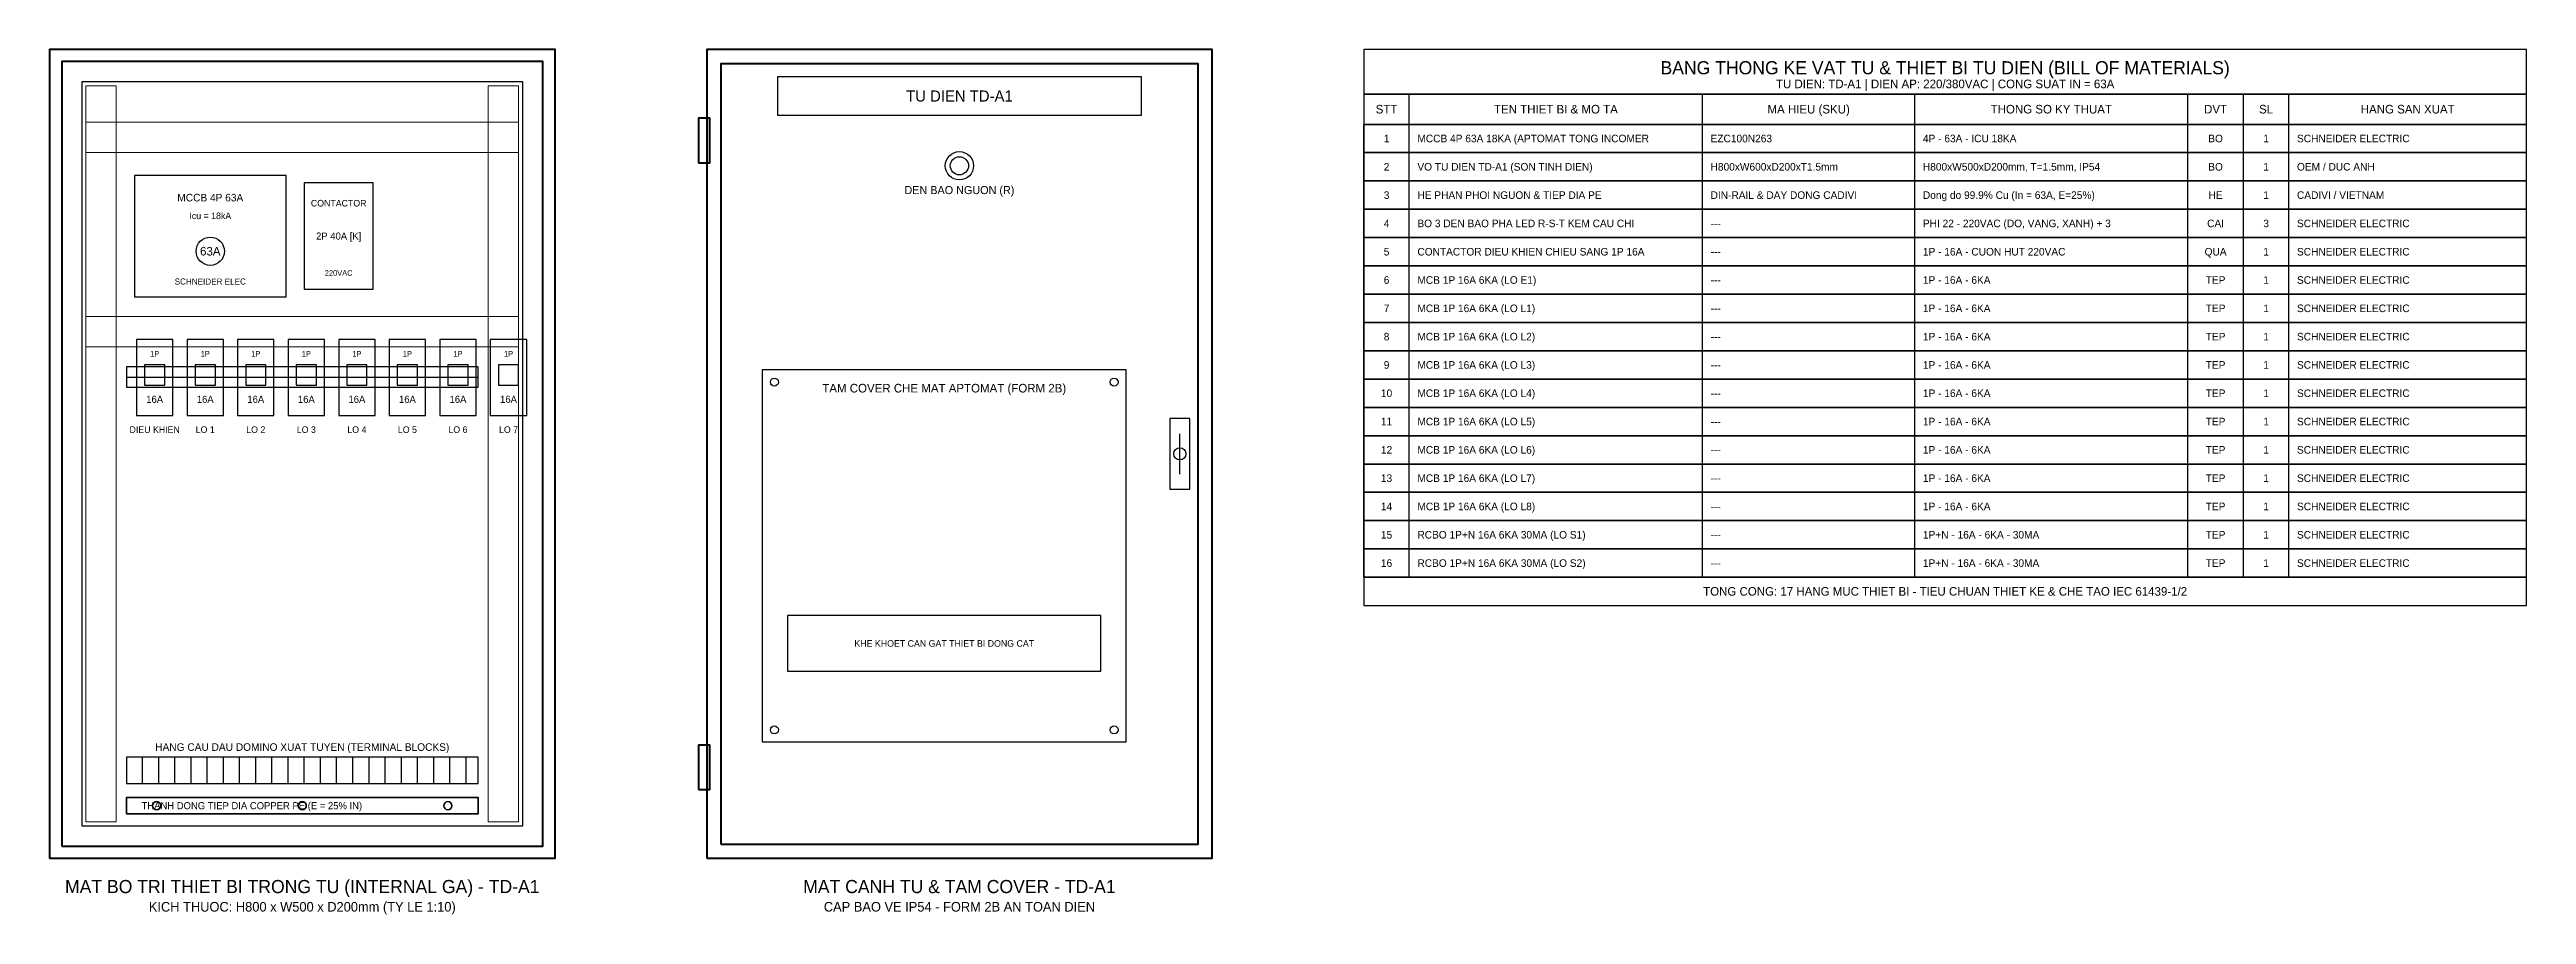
# Model space of a CAD drawing. Header units: metres. Extents: x 100 to 13750, y 44 to 1700.
# Drawn here: x 100 to 2550, y 44 to 900 of the extents above; entities that cross this region are included whole.
import ezdxf
from ezdxf.enums import TextEntityAlignment as Align

# ---------------------------------------------------------------- set-up
doc = ezdxf.new("R2010")
doc.units = ezdxf.units.M
for name, color, linetype, lineweight in [('0_COPPER', 3, 'Continuous', 35), ('0_DEVICES', 7, 'Continuous', 30), ('0_DUCTS', 8, 'Continuous', 18), ('0_FRAME', 6, 'Continuous', 40), ('0_PLATE', 4, 'Continuous', 25), ('0_TABLE', 4, 'Continuous', 25), ('0_TABLE_HDR', 2, 'Continuous', 30), ('0_TEXT', 7, 'Continuous', 20), ('0_TEXT_TITLE', 3, 'Continuous', 30)]:
    doc.layers.add(name, color=color, linetype=linetype, lineweight=lineweight)

msp = doc.modelspace()

# ---------------------------------------------------------------- texts
at = {"layer": '0_COPPER', "color": 3}
msp.add_text('THANH DONG TIEP DIA COPPER PE (E = 25% IN)', height=7, dxfattribs=at).set_placement((191, 152), align=Align.MIDDLE_LEFT)
at = {"layer": '0_TABLE_HDR', "color": 2}
for s, height, p in [('BANG THONG KE VAT TU & THIET BI TU DIEN (BILL OF MATERIALS)', 13, (1975, 882)), ('STT', 8.5, (1422.5, 841)), ('TEN THIET BI & MO TA', 8.5, (1590, 841)), ('MA HIEU (SKU)', 8.5, (1840, 841)), ('THONG SO KY THUAT', 8.5, (2080, 841)), ('DVT', 8.5, (2242.5, 841)), ('SL', 8.5, (2292.5, 841)), ('HANG SAN XUAT', 8.5, (2432.5, 841)), ('TONG CONG: 17 HANG MUC THIET BI - TIEU CHUAN THIET KE & CHE TAO IEC 61439-1/2', 8.5, (1975, 364))]:
    msp.add_text(s, height=height, dxfattribs=at).set_placement(p, align=Align.MIDDLE_CENTER)
at = {"layer": '0_TEXT'}
for s, height, p in [('TU DIEN: TD-A1 | DIEN AP: 220/380VAC | CONG SUAT IN = 63A', 8.5, (1975, 866)), ('DEN BAO NGUON (R)', 8, (1000, 761)), ('MCCB 4P 63A', 7.5, (259, 753.5)), ('Icu = 18kA', 6.5, (259, 735.5)), ('CONTACTOR', 6.5, (386, 748)), ('SCHNEIDER ELEC', 6, (259, 670.5)), ('220VAC', 5.5, (386, 679)), ('1P', 5.5, (204, 599)), ('1P', 5.5, (254, 599)), ('1P', 5.5, (304, 599)), ('1P', 5.5, (354, 599)), ('1P', 5.5, (404, 599)), ('1P', 5.5, (454, 599)), ('1P', 5.5, (504, 599)), ('1P', 5.5, (554, 599)), ('TAM COVER CHE MAT APTOMAT (FORM 2B)', 8.5, (985, 565)), ('KHE KHOET CAN GAT THIET BI DONG CAT', 6.5, (985, 312.5)), ('HANG CAU DAU DOMINO XUAT TUYEN (TERMINAL BLOCKS)', 7.5, (350, 210)), ('KICH THUOC: H800 x W500 x D200mm (TY LE 1:10)', 9.5, (350, 52)), ('CAP BAO VE IP54 - FORM 2B AN TOAN DIEN', 9.5, (1000, 52))]:
    msp.add_text(s, height=height, dxfattribs=at).set_placement(p, align=Align.MIDDLE_CENTER)
at = {"layer": '0_TEXT', "color": 7}
for s, p in [('1', (1422.5, 812)), ('BO', (2242.5, 812)), ('1', (2292.5, 812)), ('2', (1422.5, 784)), ('BO', (2242.5, 784)), ('1', (2292.5, 784)), ('3', (1422.5, 756)), ('HE', (2242.5, 756)), ('1', (2292.5, 756)), ('4', (1422.5, 728)), ('CAI', (2242.5, 728)), ('3', (2292.5, 728)), ('5', (1422.5, 700)), ('QUA', (2242.5, 700)), ('1', (2292.5, 700)), ('6', (1422.5, 672)), ('TEP', (2242.5, 672)), ('1', (2292.5, 672)), ('7', (1422.5, 644)), ('TEP', (2242.5, 644)), ('1', (2292.5, 644)), ('8', (1422.5, 616)), ('TEP', (2242.5, 616)), ('1', (2292.5, 616)), ('9', (1422.5, 588)), ('TEP', (2242.5, 588)), ('1', (2292.5, 588)), ('10', (1422.5, 560)), ('TEP', (2242.5, 560)), ('1', (2292.5, 560)), ('11', (1422.5, 532)), ('TEP', (2242.5, 532)), ('1', (2292.5, 532)), ('12', (1422.5, 504)), ('TEP', (2242.5, 504)), ('1', (2292.5, 504)), ('13', (1422.5, 476)), ('TEP', (2242.5, 476)), ('1', (2292.5, 476)), ('14', (1422.5, 448)), ('TEP', (2242.5, 448)), ('1', (2292.5, 448)), ('15', (1422.5, 420)), ('TEP', (2242.5, 420)), ('1', (2292.5, 420)), ('16', (1422.5, 392)), ('TEP', (2242.5, 392)), ('1', (2292.5, 392))]:
    msp.add_text(s, height=7.5, dxfattribs=at).set_placement(p, align=Align.MIDDLE_CENTER)
for s, p in [('MCCB 4P 63A 18KA (APTOMAT TONG INCOMER', (1453, 812)), ('EZC100N263', (1743, 812)), ('4P - 63A - ICU 18KA', (1953, 812)), ('VO TU DIEN TD-A1 (SON TINH DIEN)', (1453, 784)), ('H800xW600xD200xT1.5mm', (1743, 784)), ('H800xW500xD200mm, T=1.5mm, IP54', (1953, 784)), ('HE PHAN PHOI NGUON & TIEP DIA PE', (1453, 756)), ('DIN-RAIL & DAY DONG CADIVI', (1743, 756)), ('Dong do 99.9% Cu (In = 63A, E=25%)', (1953, 756)), ('BO 3 DEN BAO PHA LED R-S-T KEM CAU CHI', (1453, 728)), ('---', (1743, 728)), ('PHI 22 - 220VAC (DO, VANG, XANH) + 3', (1953, 728)), ('CONTACTOR DIEU KHIEN CHIEU SANG 1P 16A', (1453, 700)), ('---', (1743, 700)), ('1P - 16A - CUON HUT 220VAC', (1953, 700)), ('MCB 1P 16A 6KA (LO E1)', (1453, 672)), ('---', (1743, 672)), ('1P - 16A - 6KA', (1953, 672)), ('MCB 1P 16A 6KA (LO L1)', (1453, 644)), ('---', (1743, 644)), ('1P - 16A - 6KA', (1953, 644)), ('MCB 1P 16A 6KA (LO L2)', (1453, 616)), ('---', (1743, 616)), ('1P - 16A - 6KA', (1953, 616)), ('MCB 1P 16A 6KA (LO L3)', (1453, 588)), ('1P - 16A - 6KA', (1953, 588)), ('MCB 1P 16A 6KA (LO L4)', (1453, 560)), ('---', (1743, 588)), ('1P - 16A - 6KA', (1953, 560)), ('---', (1743, 560)), ('MCB 1P 16A 6KA (LO L5)', (1453, 532)), ('---', (1743, 532)), ('1P - 16A - 6KA', (1953, 532)), ('MCB 1P 16A 6KA (LO L6)', (1453, 504)), ('---', (1743, 504)), ('1P - 16A - 6KA', (1953, 504)), ('MCB 1P 16A 6KA (LO L7)', (1453, 476)), ('---', (1743, 476)), ('1P - 16A - 6KA', (1953, 476)), ('MCB 1P 16A 6KA (LO L8)', (1453, 448)), ('---', (1743, 448)), ('1P - 16A - 6KA', (1953, 448)), ('RCBO 1P+N 16A 6KA 30MA (LO S1)', (1453, 420)), ('---', (1743, 420)), ('1P+N - 16A - 6KA - 30MA', (1953, 420)), ('RCBO 1P+N 16A 6KA 30MA (LO S2)', (1453, 392)), ('1P+N - 16A - 6KA - 30MA', (1953, 392)), ('---', (1743, 392))]:
    msp.add_text(s, height=7.5, dxfattribs=at).set_placement(p, align=Align.MIDDLE_LEFT)
at = {"layer": '0_TEXT', "color": 3}
for s, p in [('SCHNEIDER ELECTRIC', (2323, 812)), ('OEM / DUC ANH', (2323, 784)), ('CADIVI / VIETNAM', (2323, 756)), ('SCHNEIDER ELECTRIC', (2323, 728)), ('SCHNEIDER ELECTRIC', (2323, 700)), ('SCHNEIDER ELECTRIC', (2323, 672)), ('SCHNEIDER ELECTRIC', (2323, 644)), ('SCHNEIDER ELECTRIC', (2323, 616)), ('SCHNEIDER ELECTRIC', (2323, 588)), ('SCHNEIDER ELECTRIC', (2323, 560)), ('SCHNEIDER ELECTRIC', (2323, 532)), ('SCHNEIDER ELECTRIC', (2323, 504)), ('SCHNEIDER ELECTRIC', (2323, 476)), ('SCHNEIDER ELECTRIC', (2323, 448)), ('SCHNEIDER ELECTRIC', (2323, 420)), ('SCHNEIDER ELECTRIC', (2323, 392))]:
    msp.add_text(s, height=7.5, dxfattribs=at).set_placement(p, align=Align.MIDDLE_LEFT)
at = {"layer": '0_TEXT_TITLE', "color": 3}
msp.add_text('TU DIEN TD-A1', height=11, dxfattribs=at).set_placement((1000, 854), align=Align.MIDDLE_CENTER)
at = {"layer": '0_TEXT_TITLE'}
for s, height, p in [('2P 40A [K]', 7, (386, 715.5)), ('63A', 8.5, (259, 700.5)), ('16A', 7, (204, 554)), ('16A', 7, (254, 554)), ('16A', 7, (304, 554)), ('16A', 7, (354, 554)), ('16A', 7, (404, 554)), ('16A', 7, (454, 554)), ('16A', 7, (504, 554)), ('16A', 7, (554, 554)), ('DIEU KHIEN', 6.5, (204, 524)), ('LO 1', 6.5, (254, 524)), ('LO 2', 6.5, (304, 524)), ('LO 3', 6.5, (354, 524)), ('LO 4', 6.5, (404, 524)), ('LO 5', 6.5, (454, 524)), ('LO 6', 6.5, (504, 524)), ('LO 7', 6.5, (554, 524)), ('MAT BO TRI THIET BI TRONG TU (INTERNAL GA) - TD-A1', 13, (350, 72)), ('MAT CANH TU & TAM COVER - TD-A1', 13, (1000, 72))]:
    msp.add_text(s, height=height, dxfattribs=at).set_placement(p, align=Align.MIDDLE_CENTER)

# ---------------------------------------------------------------- linework, layer by layer
at = {"layer": '0_COPPER', "color": 3}
msp.add_lwpolyline([(176, 144), (524, 144), (524, 160), (176, 160), (176, 144)], close=True, dxfattribs=at)
for centre in [(206, 152), (350, 152), (494, 152)]:
    msp.add_circle(centre, 4, dxfattribs=at)
at = {"layer": '0_DEVICES'}
for p, q in [((1218, 480), (1218, 520)), ((192, 174), (192, 200)), ((208, 174), (208, 200)), ((224, 174), (224, 200)), ((240, 174), (240, 200)), ((256, 174), (256, 200)), ((272, 174), (272, 200)), ((288, 174), (288, 200)), ((304, 174), (304, 200)), ((320, 174), (320, 200)), ((336, 174), (336, 200)), ((352, 174), (352, 200)), ((368, 174), (368, 200)), ((384, 174), (384, 200)), ((400, 174), (400, 200)), ((416, 174), (416, 200)), ((432, 174), (432, 200)), ((448, 174), (448, 200)), ((464, 174), (464, 200)), ((480, 174), (480, 200)), ((496, 174), (496, 200)), ((512, 174), (512, 200))]:
    msp.add_line(p, q, dxfattribs=at)
for points in [[(184, 655.5), (334, 655.5), (334, 775.5), (184, 775.5), (184, 655.5)], [(352, 663), (420, 663), (420, 768), (352, 768), (352, 663)], [(186, 538), (222, 538), (222, 613), (186, 613), (186, 538)], [(236, 538), (272, 538), (272, 613), (236, 613), (236, 538)], [(286, 538), (322, 538), (322, 613), (286, 613), (286, 538)], [(336, 538), (372, 538), (372, 613), (336, 613), (336, 538)], [(386, 538), (422, 538), (422, 613), (386, 613), (386, 538)], [(436, 538), (472, 538), (472, 613), (436, 613), (436, 538)], [(486, 538), (522, 538), (522, 613), (486, 613), (486, 538)], [(536, 538), (572, 538), (572, 613), (536, 613), (536, 538)], [(194, 568), (214, 568), (214, 588), (194, 588), (194, 568)], [(244, 568), (264, 568), (264, 588), (244, 588), (244, 568)], [(294, 568), (314, 568), (314, 588), (294, 588), (294, 568)], [(344, 568), (364, 568), (364, 588), (344, 588), (344, 568)], [(394, 568), (414, 568), (414, 588), (394, 588), (394, 568)], [(444, 568), (464, 568), (464, 588), (444, 588), (444, 568)], [(494, 568), (514, 568), (514, 588), (494, 588), (494, 568)], [(544, 568), (564, 568), (564, 588), (544, 588), (544, 568)], [(1208, 465), (1228, 465), (1228, 535), (1208, 535), (1208, 465)], [(830, 285), (1140, 285), (1140, 340), (830, 340), (830, 285)], [(176, 174), (524, 174), (524, 200), (176, 200), (176, 174)]]:
    msp.add_lwpolyline(points, close=True, dxfattribs=at)
at = {"layer": '0_DEVICES', "color": 1}
for radius in [14, 9]:
    msp.add_circle((1000, 785), radius, dxfattribs=at)
at = {"layer": '0_DEVICES'}
for centre, radius in [((259, 700.5), 14), ((1218, 500), 6)]:
    msp.add_circle(centre, radius, dxfattribs=at)
at = {"layer": '0_DUCTS'}
for points in [[(136, 136), (166, 136), (166, 864), (136, 864), (136, 136)], [(534, 136), (564, 136), (564, 864), (534, 864), (534, 136)], [(136, 798), (564, 798), (564, 828), (136, 828), (136, 798)], [(136, 606), (564, 606), (564, 636), (136, 636), (136, 606)]]:
    msp.add_lwpolyline(points, close=True, dxfattribs=at)
at = {"layer": '0_FRAME'}
for points in [[(100, 100), (600, 100), (600, 900), (100, 900), (100, 100)], [(112, 112), (588, 112), (588, 888), (112, 888), (112, 112)], [(750, 100), (1250, 100), (1250, 900), (750, 900), (750, 100)], [(764, 114), (1236, 114), (1236, 886), (764, 886), (764, 114)], [(742, 788), (753, 788), (753, 832), (742, 832), (742, 788)], [(742, 168), (753, 168), (753, 212), (742, 212), (742, 168)]]:
    msp.add_lwpolyline(points, close=True, dxfattribs=at)
at = {"layer": '0_PLATE'}
msp.add_line((176, 576), (524, 576), dxfattribs=at)
for points in [[(132, 132), (568, 132), (568, 868), (132, 868), (132, 132)], [(176, 566), (524, 566), (524, 586), (176, 586), (176, 566)]]:
    msp.add_lwpolyline(points, close=True, dxfattribs=at)
at = {"layer": '0_PLATE', "color": 4}
for points in [[(820, 835), (1180, 835), (1180, 873), (820, 873), (820, 835)], [(805, 215), (1165, 215), (1165, 583), (805, 583), (805, 215)]]:
    msp.add_lwpolyline(points, close=True, dxfattribs=at)
for centre in [(817, 571), (1153, 571), (817, 227), (1153, 227)]:
    msp.add_circle(centre, 4, dxfattribs=at)
at = {"layer": '0_TABLE', "color": 4}
for p, q in [((1445, 826), (1445, 856)), ((1735, 826), (1735, 856)), ((1945, 826), (1945, 856)), ((2215, 826), (2215, 856)), ((2270, 826), (2270, 856)), ((2315, 826), (2315, 856)), ((1400, 798), (1400, 826)), ((1445, 798), (1445, 826)), ((1735, 798), (1735, 826)), ((1945, 798), (1945, 826)), ((2215, 798), (2215, 826)), ((2270, 798), (2270, 826)), ((2315, 798), (2315, 826)), ((1400, 770), (1400, 798)), ((1445, 770), (1445, 798)), ((1735, 770), (1735, 798)), ((1945, 770), (1945, 798)), ((2215, 770), (2215, 798)), ((2270, 770), (2270, 798)), ((2315, 770), (2315, 798)), ((1400, 742), (1400, 770)), ((1445, 742), (1445, 770)), ((1735, 742), (1735, 770)), ((1945, 742), (1945, 770)), ((2215, 742), (2215, 770)), ((2270, 742), (2270, 770)), ((2315, 742), (2315, 770)), ((1400, 714), (1400, 742)), ((1445, 714), (1445, 742)), ((1735, 714), (1735, 742)), ((1945, 714), (1945, 742)), ((2215, 714), (2215, 742)), ((2270, 714), (2270, 742)), ((2315, 714), (2315, 742)), ((1400, 686), (1400, 714)), ((1445, 686), (1445, 714)), ((1735, 686), (1735, 714)), ((1945, 686), (1945, 714)), ((2215, 686), (2215, 714)), ((2270, 686), (2270, 714)), ((2315, 686), (2315, 714)), ((1400, 658), (1400, 686)), ((1445, 658), (1445, 686)), ((1735, 658), (1735, 686)), ((1945, 658), (1945, 686)), ((2215, 658), (2215, 686)), ((2270, 658), (2270, 686)), ((2315, 658), (2315, 686)), ((1400, 630), (1400, 658)), ((1445, 630), (1445, 658)), ((1735, 630), (1735, 658)), ((1945, 630), (1945, 658)), ((2215, 630), (2215, 658)), ((2270, 630), (2270, 658)), ((2315, 630), (2315, 658)), ((1400, 602), (1400, 630)), ((1445, 602), (1445, 630)), ((1735, 602), (1735, 630)), ((1945, 602), (1945, 630)), ((2215, 602), (2215, 630)), ((2270, 602), (2270, 630)), ((2315, 602), (2315, 630)), ((1400, 574), (1400, 602)), ((1445, 574), (1445, 602)), ((1735, 574), (1735, 602)), ((1945, 574), (1945, 602)), ((2215, 574), (2215, 602)), ((2270, 574), (2270, 602)), ((2315, 574), (2315, 602)), ((1400, 546), (1400, 574)), ((1445, 546), (1445, 574)), ((1735, 546), (1735, 574)), ((1945, 546), (1945, 574)), ((2215, 546), (2215, 574)), ((2270, 546), (2270, 574)), ((2315, 546), (2315, 574)), ((1400, 518), (1400, 546)), ((1445, 518), (1445, 546)), ((1735, 518), (1735, 546)), ((1945, 518), (1945, 546)), ((2215, 518), (2215, 546)), ((2270, 518), (2270, 546)), ((2315, 518), (2315, 546)), ((1400, 490), (1400, 518)), ((1445, 490), (1445, 518)), ((1735, 490), (1735, 518)), ((1945, 490), (1945, 518)), ((2215, 490), (2215, 518)), ((2270, 490), (2270, 518)), ((2315, 490), (2315, 518)), ((1400, 462), (1400, 490)), ((1445, 462), (1445, 490)), ((1735, 462), (1735, 490)), ((1945, 462), (1945, 490)), ((2215, 462), (2215, 490)), ((2270, 462), (2270, 490)), ((2315, 462), (2315, 490)), ((1400, 434), (1400, 462)), ((1445, 434), (1445, 462)), ((1735, 434), (1735, 462)), ((1945, 434), (1945, 462)), ((2215, 434), (2215, 462)), ((2270, 434), (2270, 462)), ((2315, 434), (2315, 462)), ((1400, 406), (1400, 434)), ((1445, 406), (1445, 434)), ((1735, 406), (1735, 434)), ((1945, 406), (1945, 434)), ((2215, 406), (2215, 434)), ((2270, 406), (2270, 434)), ((2315, 406), (2315, 434)), ((1400, 378), (1400, 406)), ((1445, 378), (1445, 406)), ((1735, 378), (1735, 406)), ((1945, 378), (1945, 406)), ((2215, 378), (2215, 406)), ((2270, 378), (2270, 406)), ((2315, 378), (2315, 406))]:
    msp.add_line(p, q, dxfattribs=at)
for points in [[(1400, 856), (2550, 856), (2550, 900), (1400, 900), (1400, 856)], [(1400, 826), (2550, 826), (2550, 856), (1400, 856), (1400, 826)], [(1400, 798), (2550, 798), (2550, 826), (1400, 826), (1400, 798)], [(1400, 770), (2550, 770), (2550, 798), (1400, 798), (1400, 770)], [(1400, 742), (2550, 742), (2550, 770), (1400, 770), (1400, 742)], [(1400, 714), (2550, 714), (2550, 742), (1400, 742), (1400, 714)], [(1400, 686), (2550, 686), (2550, 714), (1400, 714), (1400, 686)], [(1400, 658), (2550, 658), (2550, 686), (1400, 686), (1400, 658)], [(1400, 630), (2550, 630), (2550, 658), (1400, 658), (1400, 630)], [(1400, 602), (2550, 602), (2550, 630), (1400, 630), (1400, 602)], [(1400, 574), (2550, 574), (2550, 602), (1400, 602), (1400, 574)], [(1400, 546), (2550, 546), (2550, 574), (1400, 574), (1400, 546)], [(1400, 518), (2550, 518), (2550, 546), (1400, 546), (1400, 518)], [(1400, 490), (2550, 490), (2550, 518), (1400, 518), (1400, 490)], [(1400, 462), (2550, 462), (2550, 490), (1400, 490), (1400, 462)], [(1400, 434), (2550, 434), (2550, 462), (1400, 462), (1400, 434)], [(1400, 406), (2550, 406), (2550, 434), (1400, 434), (1400, 406)], [(1400, 378), (2550, 378), (2550, 406), (1400, 406), (1400, 378)], [(1400, 350), (2550, 350), (2550, 378), (1400, 378), (1400, 350)]]:
    msp.add_lwpolyline(points, close=True, dxfattribs=at)

msp.set_redraw_order([(e.dxf.handle, doc.entitydb.next_handle()) for e in msp.query("TEXT MTEXT ATTDEF DIMENSION ARC_DIMENSION")])  # texts and dimensions are drawn at this point

doc.saveas('drawing.dxf')
